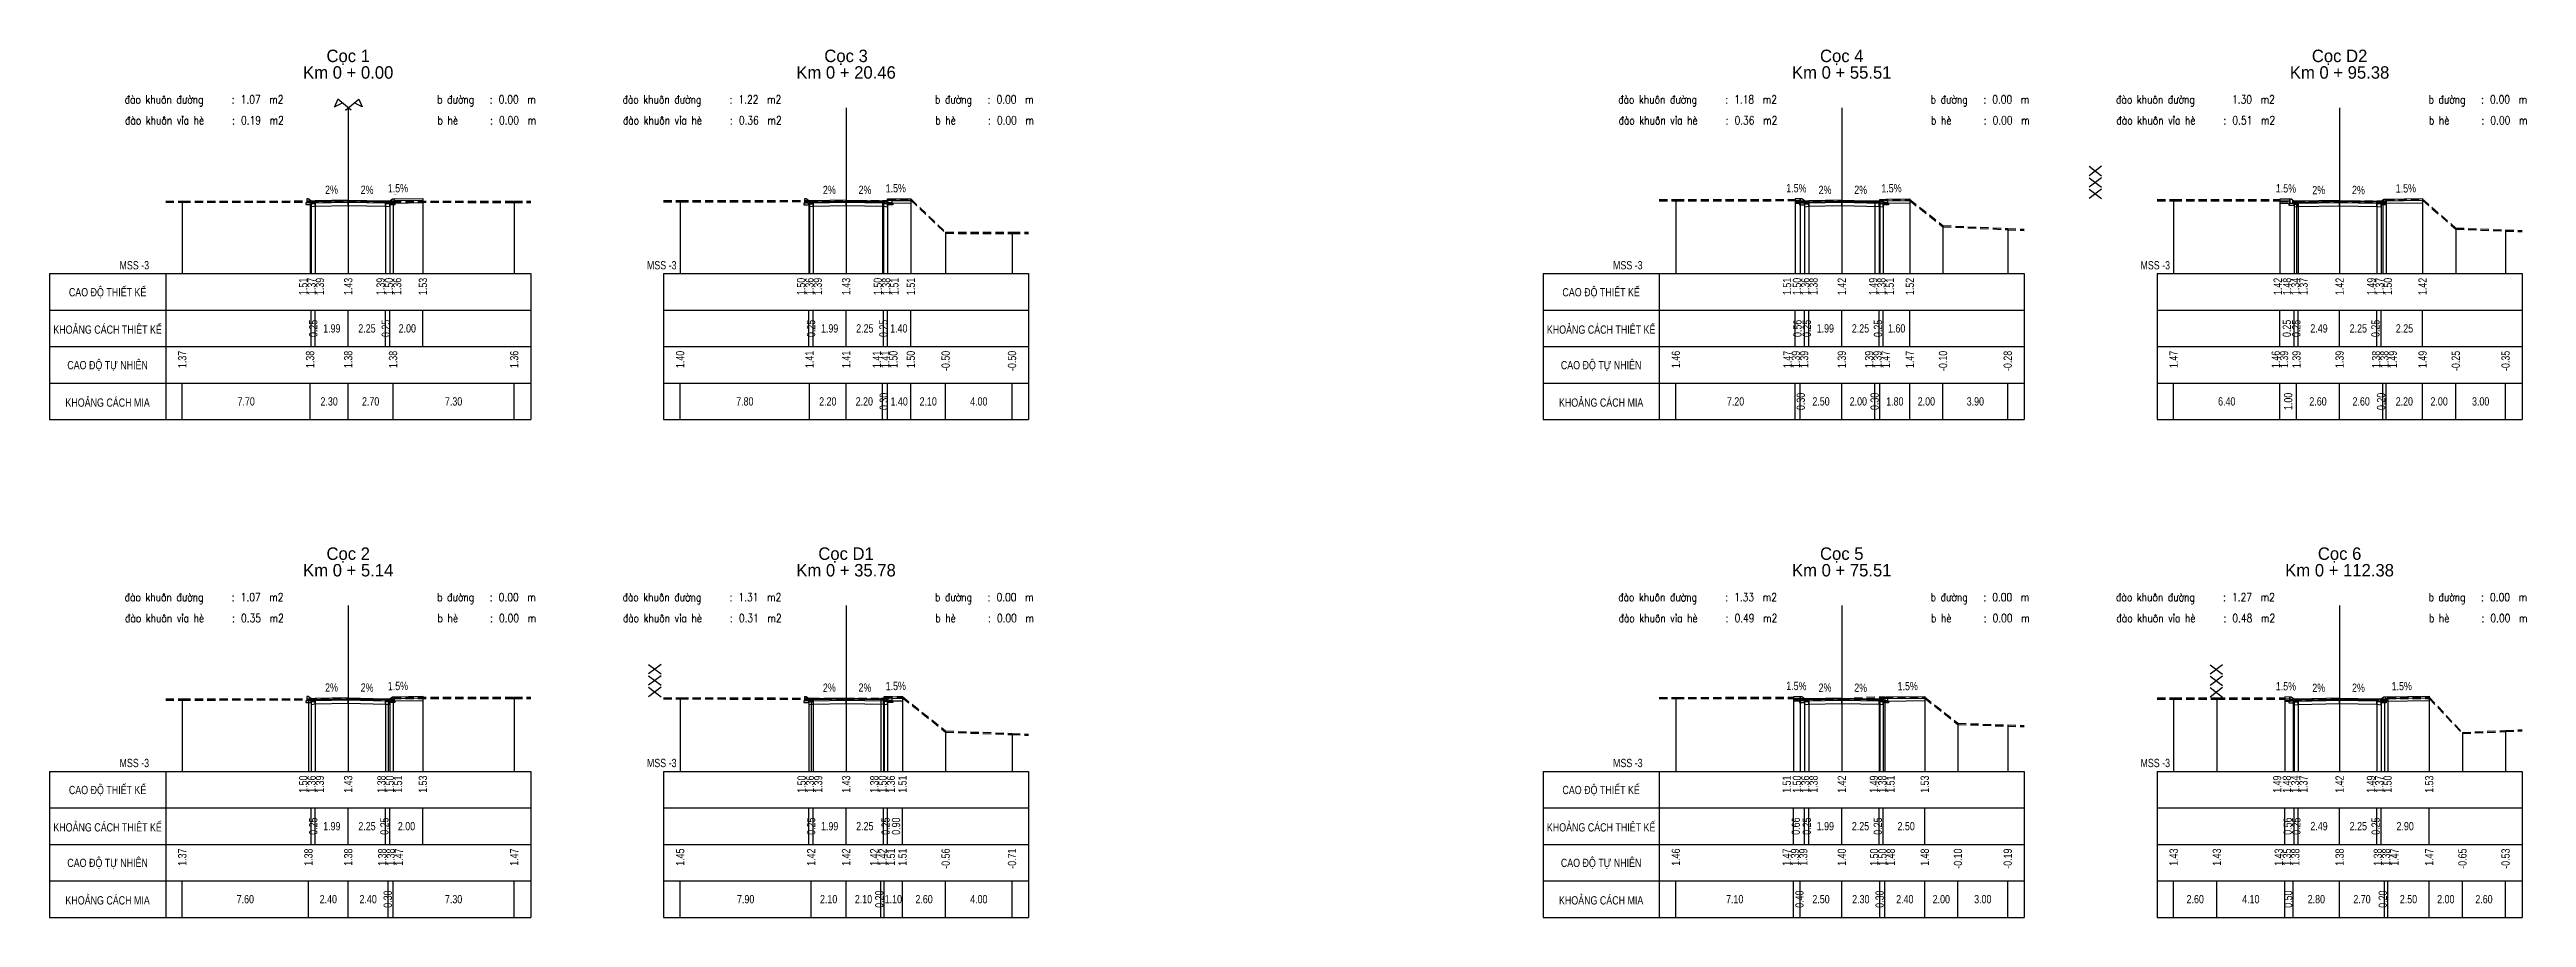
# Model space of a CAD drawing. Header units: inches. Extents: x 484 to 1266, y -181 to 819.
# Drawn here: x 609.6 to 758.8, y -181.4 to -129.1 of the extents above; entities that cross this region are included whole.
import ezdxf
from ezdxf.enums import TextEntityAlignment as Align

# ---------------------------------------------------------------- set-up
doc = ezdxf.new("R2010")
doc.units = ezdxf.units.IN
doc.header["$MEASUREMENT"] = 0
doc.linetypes.add('HIDDEN', pattern=[0.375, 0.25, -0.125])
for name, color, linetype in [('Bang TN tu nhien', 3, 'Continuous'), ('DAU_CO', 3, 'Continuous'), ('Dien thiet ke TN', 2, 'Continuous'), ('Duong dong trac ngang tu nhien', 9, 'Continuous'), ('KH_VAT', 8, 'Continuous'), ('Khuon duong1', 14, 'Continuous'), ('Khuon duong4', 14, 'Continuous'), ('Mat duong PD 1', 1, 'Continuous'), ('Ranh dan ngoai PD 1', 3, 'Continuous'), ('Trac ngang tu nhien', 3, 'Continuous'), ('TracNgang', 7, 'Continuous'), ('Via he', 6, 'Continuous')]:
    doc.layers.add(name, color=color, linetype=linetype)
for name, color, linetype, lineweight in [('LC Net khuat', 4, 'HIDDEN', 13), ('LC Net thay', 7, 'Continuous', 25), ('LC Text1', 3, 'Continuous', 20), ('LC Text2', 7, 'Continuous', 25)]:
    doc.layers.add(name, color=color, linetype=linetype, lineweight=lineweight)
doc.styles.add('BangTN', font='viet buddy.shx', dxfattribs={"width": 0.8})
doc.styles.add('LC 3', font='vnsimli.shx', dxfattribs={"width": 0.75})

msp = doc.modelspace()

# ---------------------------------------------------------------- texts
at = {"layer": 'Bang TN tu nhien', "color": 3, "style": 'BangTN', "width": 0.8}
for s, p in [('CAO ĐỘ THIẾT KẾ', (613.05, -143.71)), ('CAO ĐỘ THIẾT KẾ', (703.05, -143.71)), ('KHOẢNG CÁCH THIÊT KẾ', (613.05, -145.91)), ('KHOẢNG CÁCH THIÊT KẾ', (703.05, -145.91)), ('CAO ĐỘ TỰ NHIÊN', (613.05, -148.11)), ('CAO ĐỘ TỰ NHIÊN', (703.05, -148.11)), ('KHOẢNG CÁCH MIA', (613.05, -150.31)), ('KHOẢNG CÁCH MIA', (703.05, -150.31)), ('CAO ĐỘ THIẾT KẾ', (613.05, -173.71)), ('CAO ĐỘ THIẾT KẾ', (703.05, -173.71)), ('KHOẢNG CÁCH THIÊT KẾ', (613.05, -175.91)), ('KHOẢNG CÁCH THIÊT KẾ', (703.05, -175.91)), ('CAO ĐỘ TỰ NHIÊN', (613.05, -178.11)), ('CAO ĐỘ TỰ NHIÊN', (703.05, -178.11)), ('KHOẢNG CÁCH MIA', (613.05, -180.31)), ('KHOẢNG CÁCH MIA', (703.05, -180.31))]:
    msp.add_text(s, height=0.5, dxfattribs=at).set_placement(p, align=Align.MIDDLE)
at = {"layer": 'Dien thiet ke TN', "color": 2, "style": 'BangTN', "width": 0.8}
for s, rotation, p in [('2%', 1.1458, (626.55, -137.95)), ('2%', 358.8542, (628.68, -137.96)), ('1.5%', 0.8594, (630.55, -137.86)), ('2%', 1.1458, (656.55, -137.96)), ('2%', 358.8542, (658.68, -137.96)), ('1.5%', 0.8594, (660.55, -137.86)), ('1.5%', 359.1406, (714.81, -137.86)), ('2%', 1.1458, (716.55, -137.96)), ('2%', 358.8542, (718.68, -137.96)), ('1.5%', 0.8594, (720.55, -137.86)), ('1.5%', 359.1406, (744.31, -137.87)), ('2%', 1.1458, (746.3, -137.97)), ('2%', 358.8542, (748.68, -137.97)), ('1.5%', 0.8594, (751.55, -137.87)), ('2%', 1.1458, (626.55, -167.95)), ('2%', 358.8542, (628.68, -167.96)), ('1.5%', 0.8594, (630.55, -167.86)), ('2%', 1.1458, (656.55, -167.96)), ('2%', 358.8542, (658.68, -167.96)), ('1.5%', 0.8594, (660.55, -167.86)), ('1.5%', 359.1406, (714.81, -167.86)), ('2%', 1.1458, (716.55, -167.96)), ('2%', 358.8542, (718.68, -167.97)), ('1.5%', 0.8594, (721.53, -167.87)), ('1.5%', 359.1406, (744.31, -167.88)), ('2%', 1.1458, (746.3, -167.97)), ('2%', 358.8542, (748.68, -167.97)), ('1.5%', 0.8594, (751.3, -167.87))]:
    msp.add_text(s, height=0.5, rotation=rotation, dxfattribs=at).set_placement(p, align=Align.BOTTOM_CENTER)
at = {"layer": 'LC Text1', "color": 3, "style": 'LC 3', "width": 0.8}
for s, p in [('®µo khu«n ®\xadêng', (614.08, -132.36)), (':', (620.53, -132.36)), ('1.07', (621.07, -132.36)), ('m2', (622.79, -132.36)), ('b ®\xadêng', (632.91, -132.36)), (':', (636.08, -132.36)), ('0.00', (636.62, -132.36)), ('m', (638.34, -132.36)), ('®µo khu«n ®\xadêng', (644.08, -132.36)), (':', (650.53, -132.36)), ('1.22', (651.07, -132.36)), ('m2', (652.79, -132.36)), ('b ®\xadêng', (662.91, -132.36)), (':', (666.08, -132.36)), ('0.00', (666.62, -132.36)), ('m', (668.34, -132.36)), ('®µo khu«n ®\xadêng', (704.08, -132.36)), (':', (710.53, -132.36)), ('1.18', (711.07, -132.36)), ('m2', (712.79, -132.36)), ('b ®\xadêng', (722.91, -132.36)), (':', (726.08, -132.36)), ('0.00', (726.62, -132.36)), ('m', (728.34, -132.36)), ('®µo khu«n ®\xadêng', (734.08, -132.36)), ('1.30', (741.07, -132.36)), ('m2', (742.79, -132.36)), ('b ®\xadêng', (752.91, -132.36)), (':', (756.08, -132.36)), ('0.00', (756.62, -132.36)), ('m', (758.34, -132.36)), ('®µo khu«n vØa hÌ', (614.1, -133.62)), (':', (620.55, -133.62)), ('0.19', (621.09, -133.62)), ('m2', (622.81, -133.62)), ('b hÌ', (632.93, -133.62)), (':', (636.1, -133.62)), ('0.00', (636.64, -133.62)), ('m', (638.36, -133.62)), ('®µo khu«n vØa hÌ', (644.1, -133.62)), (':', (650.55, -133.62)), ('0.36', (651.09, -133.62)), ('m2', (652.81, -133.62)), ('b hÌ', (662.93, -133.62)), (':', (666.1, -133.62)), ('0.00', (666.64, -133.62)), ('m', (668.36, -133.62)), ('®µo khu«n vØa hÌ', (704.1, -133.62)), (':', (710.55, -133.62)), ('0.36', (711.09, -133.62)), ('m2', (712.81, -133.62)), ('b hÌ', (722.93, -133.62)), (':', (726.1, -133.62)), ('0.00', (726.64, -133.62)), ('m', (728.36, -133.62)), ('®µo khu«n vØa hÌ', (734.1, -133.62)), (':', (740.55, -133.62)), ('0.51', (741.09, -133.62)), ('m2', (742.81, -133.62)), ('b hÌ', (752.93, -133.62)), (':', (756.1, -133.62)), ('0.00', (756.64, -133.62)), ('m', (758.36, -133.62)), ('®µo khu«n ®\xadêng', (614.08, -162.36)), (':', (620.53, -162.36)), ('1.07', (621.07, -162.36)), ('m2', (622.79, -162.36)), ('b ®\xadêng', (632.91, -162.36)), (':', (636.08, -162.36)), ('0.00', (636.62, -162.36)), ('m', (638.34, -162.36)), ('®µo khu«n ®\xadêng', (644.08, -162.36)), (':', (650.53, -162.36)), ('1.31', (651.07, -162.36)), ('m2', (652.79, -162.36)), ('b ®\xadêng', (662.91, -162.36)), (':', (666.08, -162.36)), ('0.00', (666.62, -162.36)), ('m', (668.34, -162.36)), ('®µo khu«n ®\xadêng', (704.08, -162.36)), (':', (710.53, -162.36)), ('1.33', (711.07, -162.36)), ('m2', (712.79, -162.36)), ('b ®\xadêng', (722.91, -162.36)), (':', (726.08, -162.36)), ('0.00', (726.62, -162.36)), ('m', (728.34, -162.36)), ('®µo khu«n ®\xadêng', (734.08, -162.36)), (':', (740.53, -162.36)), ('1.27', (741.07, -162.36)), ('m2', (742.79, -162.36)), ('b ®\xadêng', (752.91, -162.36)), (':', (756.08, -162.36)), ('0.00', (756.62, -162.36)), ('m', (758.34, -162.36)), ('®µo khu«n vØa hÌ', (614.1, -163.62)), (':', (620.55, -163.62)), ('0.35', (621.09, -163.62)), ('m2', (622.81, -163.62)), ('b hÌ', (632.93, -163.62)), (':', (636.1, -163.62)), ('0.00', (636.64, -163.62)), ('m', (638.36, -163.62)), ('®µo khu«n vØa hÌ', (644.1, -163.62)), (':', (650.55, -163.62)), ('0.31', (651.09, -163.62)), ('m2', (652.81, -163.62)), ('b hÌ', (662.93, -163.62)), (':', (666.1, -163.62)), ('0.00', (666.64, -163.62)), ('m', (668.36, -163.62)), ('®µo khu«n vØa hÌ', (704.1, -163.62)), (':', (710.55, -163.62)), ('0.49', (711.09, -163.62)), ('m2', (712.81, -163.62)), ('b hÌ', (722.93, -163.62)), (':', (726.1, -163.62)), ('0.00', (726.64, -163.62)), ('m', (728.36, -163.62)), ('®µo khu«n vØa hÌ', (734.1, -163.62)), (':', (740.55, -163.62)), ('0.48', (741.09, -163.62)), ('m2', (742.81, -163.62)), ('b hÌ', (752.93, -163.62)), (':', (756.1, -163.62)), ('0.00', (756.64, -163.62)), ('m', (758.36, -163.62))]:
    msp.add_text(s, height=0.5, rotation=359.9992, dxfattribs=at).set_placement(p)
at = {"layer": 'LC Text2', "color": 3, "style": 'BangTN'}
for s, p in [('Cọc 1', (627.55, -129.86)), ('Cọc 3', (657.55, -129.86)), ('Cọc 4', (717.55, -129.86)), ('Cọc D2', (747.55, -129.86)), ('Km 0 + 0.00', (627.55, -130.86)), ('Km 0 + 20.46', (657.55, -130.86)), ('Km 0 + 55.51', (717.55, -130.86)), ('Km 0 + 95.38', (747.55, -130.86)), ('Cọc 2', (627.55, -159.86)), ('Cọc D1', (657.55, -159.86)), ('Cọc 5', (717.55, -159.86)), ('Cọc 6', (747.55, -159.86)), ('Km 0 + 5.14', (627.55, -160.86)), ('Km 0 + 35.78', (657.55, -160.86)), ('Km 0 + 75.51', (717.55, -160.86)), ('Km 0 + 112.38', (747.55, -160.86))]:
    msp.add_text(s, height=0.75, dxfattribs=at).set_placement(p, align=Align.CENTER)
at = {"layer": 'LC Text2', "color": 3, "char_height": 0.5, "style": 'BangTN'}
for insert, attachment_point in [((615.55, -142.36), 9), ((645.55, -142.36), 7), ((705.55, -142.36), 9), ((735.55, -142.36), 7), ((615.55, -172.36), 9), ((645.55, -172.36), 7), ((705.55, -172.36), 9), ((735.55, -172.36), 7)]:
    msp.add_mtext('MSS -3', dxfattribs=dict(at, insert=insert, attachment_point=attachment_point))
at = {"layer": 'TracNgang', "color": 2, "style": 'BangTN', "width": 0.8}
for s, p in [('1.51', (624.84, -142.86)), ('1.37', (625.34, -142.86)), ('1.39', (625.84, -142.86)), ('1.43', (627.55, -142.86)), ('1.39', (629.5, -142.86)), ('1.50', (630, -142.86)), ('1.36', (630.5, -142.86)), ('1.53', (632.05, -142.86)), ('1.50', (654.84, -142.86)), ('1.36', (655.34, -142.86)), ('1.39', (655.84, -142.86)), ('1.43', (657.55, -142.86)), ('1.50', (659.46, -142.86)), ('1.38', (659.96, -142.86)), ('1.51', (660.46, -142.86)), ('1.51', (661.45, -142.86)), ('1.51', (714.25, -142.86)), ('1.50', (714.85, -142.86)), ('1.36', (715.35, -142.86)), ('1.38', (715.85, -142.86)), ('1.42', (717.55, -142.86)), ('1.49', (719.44, -142.86)), ('1.38', (719.94, -142.86)), ('1.51', (720.44, -142.86)), ('1.52', (721.65, -142.86)), ('1.42', (743.82, -142.86)), ('1.48', (744.38, -142.86)), ('1.34', (744.88, -142.86)), ('1.37', (745.38, -142.86)), ('1.42', (747.55, -142.86)), ('1.49', (749.46, -142.86)), ('1.37', (749.96, -142.86)), ('1.50', (750.46, -142.86)), ('1.42', (752.55, -142.86)), ('1.50', (624.84, -172.86)), ('1.36', (625.34, -172.86)), ('1.39', (625.84, -172.86)), ('1.43', (627.55, -172.86)), ('1.38', (629.55, -172.86)), ('1.50', (630.05, -172.86)), ('1.51', (630.55, -172.86)), ('1.53', (632.05, -172.86)), ('1.50', (654.87, -172.86)), ('1.36', (655.37, -172.86)), ('1.39', (655.87, -172.86)), ('1.43', (657.55, -172.86)), ('1.38', (659.25, -172.86)), ('1.50', (659.75, -172.86)), ('1.36', (660.25, -172.86)), ('1.51', (660.95, -172.86)), ('1.51', (714.23, -172.86)), ('1.50', (714.85, -172.86)), ('1.36', (715.35, -172.86)), ('1.38', (715.85, -172.86)), ('1.42', (717.55, -172.86)), ('1.49', (719.49, -172.86)), ('1.38', (719.99, -172.86)), ('1.51', (720.49, -172.86)), ('1.53', (722.55, -172.86)), ('1.49', (743.79, -172.86)), ('1.48', (744.37, -172.86)), ('1.34', (744.87, -172.86)), ('1.37', (745.37, -172.86)), ('1.42', (747.55, -172.86)), ('1.49', (749.44, -172.86)), ('1.37', (749.94, -172.86)), ('1.50', (750.44, -172.86)), ('1.53', (752.95, -172.86))]:
    msp.add_text(s, height=0.5, rotation=90, dxfattribs=at).set_placement(p, align=Align.MIDDLE_RIGHT)
for s, p in [('0.25', (625.44, -145.91)), ('0.25', (629.81, -145.91)), ('0.25', (655.44, -145.91)), ('0.25', (659.8, -145.91)), ('0.56', (714.88, -145.91)), ('0.25', (715.44, -145.91)), ('0.25', (719.73, -145.91)), ('0.25', (744.37, -145.91)), ('0.25', (744.94, -145.91)), ('0.25', (749.71, -145.91)), ('0.25', (625.44, -175.91)), ('0.25', (629.73, -175.91)), ('0.25', (655.44, -175.91)), ('0.25', (659.93, -175.91)), ('0.90', (660.56, -175.91)), ('0.66', (714.78, -175.91)), ('0.25', (715.44, -175.91)), ('0.25', (719.72, -175.91)), ('0.56', (744.42, -175.91)), ('0.25', (744.94, -175.91)), ('0.25', (749.72, -175.91))]:
    msp.add_text(s, height=0.5, rotation=90, dxfattribs=at).set_placement(p, align=Align.MIDDLE)
for s, p in [('1.99', (626.56, -145.91)), ('2.25', (628.68, -145.91)), ('2.00', (631.11, -145.91)), ('1.99', (656.56, -145.91)), ('2.25', (658.68, -145.91)), ('1.40', (660.73, -145.91)), ('1.99', (716.56, -145.91)), ('2.25', (718.68, -145.91)), ('1.60', (720.86, -145.91)), ('2.49', (746.31, -145.91)), ('2.25', (748.68, -145.91)), ('2.25', (751.46, -145.91)), ('1.99', (626.56, -175.91)), ('2.25', (628.68, -175.91)), ('2.00', (631.06, -175.91)), ('1.99', (656.56, -175.91)), ('2.25', (658.68, -175.91)), ('1.99', (716.56, -175.91)), ('2.25', (718.68, -175.91)), ('2.50', (721.43, -175.91)), ('2.49', (746.31, -175.91)), ('2.25', (748.68, -175.91)), ('2.90', (751.5, -175.91))]:
    msp.add_text(s, height=0.5, dxfattribs=at).set_placement(p, align=Align.MIDDLE)
at = {"layer": 'TracNgang', "color": 3, "style": 'BangTN', "width": 0.8}
for s, p in [('1.37', (617.55, -147.26)), ('1.38', (625.25, -147.26)), ('1.38', (627.55, -147.26)), ('1.38', (630.25, -147.26)), ('1.36', (637.55, -147.26)), ('1.40', (647.55, -147.26)), ('1.41', (655.35, -147.26)), ('1.41', (657.55, -147.26)), ('1.41', (659.4, -147.26)), ('1.41', (659.9, -147.26)), ('1.50', (660.4, -147.26)), ('1.50', (661.45, -147.26)), ('-0.50', (663.55, -147.26)), ('-0.50', (667.55, -147.26)), ('1.46', (707.55, -147.26)), ('1.47', (714.28, -147.26)), ('1.39', (714.78, -147.26)), ('1.39', (715.28, -147.26)), ('1.39', (717.55, -147.26)), ('1.39', (719.2, -147.26)), ('1.39', (719.7, -147.26)), ('1.47', (720.2, -147.26)), ('1.47', (721.65, -147.26)), ('-0.10', (723.65, -147.26)), ('-0.28', (727.55, -147.26)), ('1.47', (737.55, -147.26)), ('1.46', (743.7, -147.26)), ('1.39', (744.2, -147.26)), ('1.39', (744.95, -147.26)), ('1.39', (747.55, -147.26)), ('1.38', (749.75, -147.26)), ('1.38', (750.25, -147.26)), ('1.49', (750.75, -147.26)), ('1.49', (752.55, -147.26)), ('-0.25', (754.55, -147.26)), ('-0.35', (757.55, -147.26)), ('1.37', (617.55, -177.26)), ('1.38', (625.15, -177.26)), ('1.38', (627.55, -177.26)), ('1.38', (629.6, -177.26)), ('1.38', (630.1, -177.26)), ('1.47', (630.6, -177.26)), ('1.47', (637.55, -177.26)), ('1.45', (647.55, -177.26)), ('1.42', (655.45, -177.26)), ('1.42', (657.55, -177.26)), ('1.42', (659.25, -177.26)), ('1.42', (659.75, -177.26)), ('1.51', (660.25, -177.26)), ('1.51', (660.95, -177.26)), ('-0.56', (663.55, -177.26)), ('-0.71', (667.55, -177.26)), ('1.46', (707.55, -177.26)), ('1.47', (714.23, -177.26)), ('1.39', (714.73, -177.26)), ('1.39', (715.23, -177.26)), ('1.40', (717.55, -177.26)), ('1.50', (719.5, -177.26)), ('1.50', (720, -177.26)), ('1.48', (720.5, -177.26)), ('1.48', (722.55, -177.26)), ('-0.10', (724.55, -177.26)), ('-0.19', (727.55, -177.26)), ('1.43', (737.55, -177.26)), ('1.43', (740.15, -177.26)), ('1.43', (743.88, -177.26)), ('1.35', (744.38, -177.26)), ('1.38', (744.88, -177.26)), ('1.38', (747.55, -177.26)), ('1.38', (749.85, -177.26)), ('1.38', (750.35, -177.26)), ('1.47', (750.85, -177.26)), ('1.47', (752.95, -177.26)), ('-0.65', (754.95, -177.26)), ('-0.53', (757.55, -177.26))]:
    msp.add_text(s, height=0.5, rotation=90, dxfattribs=at).set_placement(p, align=Align.MIDDLE_RIGHT)
for s, p in [('7.70', (621.4, -150.31)), ('2.30', (626.4, -150.31)), ('2.70', (628.9, -150.31)), ('7.30', (633.9, -150.31)), ('7.80', (651.45, -150.31)), ('2.20', (656.45, -150.31)), ('2.20', (658.65, -150.31)), ('1.40', (660.75, -150.31)), ('2.10', (662.5, -150.31)), ('4.00', (665.55, -150.31)), ('7.20', (711.15, -150.31)), ('2.50', (716.3, -150.31)), ('2.00', (718.55, -150.31)), ('1.80', (720.75, -150.31)), ('2.00', (722.65, -150.31)), ('3.90', (725.6, -150.31)), ('6.40', (740.75, -150.31)), ('2.60', (746.25, -150.31)), ('2.60', (748.85, -150.31)), ('2.20', (751.45, -150.31)), ('2.00', (753.55, -150.31)), ('3.00', (756.05, -150.31)), ('7.60', (621.35, -180.31)), ('2.40', (626.35, -180.31)), ('2.40', (628.75, -180.31)), ('7.30', (633.9, -180.31)), ('7.90', (651.5, -180.31)), ('2.10', (656.5, -180.31)), ('2.10', (658.6, -180.31)), ('1.10', (660.4, -180.31)), ('2.60', (662.25, -180.31)), ('4.00', (665.55, -180.31)), ('7.10', (711.1, -180.31)), ('2.50', (716.3, -180.31)), ('2.30', (718.7, -180.31)), ('2.40', (721.35, -180.31)), ('2.00', (723.55, -180.31)), ('3.00', (726.05, -180.31)), ('2.60', (738.85, -180.31)), ('4.10', (742.2, -180.31)), ('2.80', (746.15, -180.31)), ('2.70', (748.9, -180.31)), ('2.50', (751.7, -180.31)), ('2.00', (753.95, -180.31)), ('2.60', (756.25, -180.31))]:
    msp.add_text(s, height=0.5, dxfattribs=at).set_placement(p, align=Align.MIDDLE)
for s, p in [('0.30', (659.82, -150.31)), ('0.30', (715.08, -150.31)), ('0.30', (719.53, -150.31)), ('1.00', (744.45, -150.31)), ('0.20', (750.05, -150.31)), ('0.30', (629.93, -180.31)), ('0.20', (659.55, -180.31)), ('0.40', (715, -180.31)), ('0.30', (719.83, -180.31)), ('0.50', (744.45, -180.31)), ('0.20', (750.15, -180.31))]:
    msp.add_text(s, height=0.5, rotation=90, dxfattribs=at).set_placement(p, align=Align.MIDDLE)

# ---------------------------------------------------------------- blocks, each defined once
blk = doc.blocks.new('HANGRAO')
at = {"color": 2, "linetype": 'Continuous'}
for p, q in [((-1.32, 6.67), (1.16, 4.76)), ((1.16, 6.67), (-1.32, 4.76)), ((1.16, 4.38), (-1.32, 2.47)), ((-1.32, 4.38), (1.16, 2.47)), ((-1.32, 2.09), (1.16, 0.18)), ((1.16, 2.09), (-1.32, 0.18))]:
    blk.add_line(p, q, dxfattribs=at)
blk = doc.blocks.new('ChieuDungVat3.dwg')
at = {"layer": 'KH_VAT', "color": 1, "xscale": 1.5, "yscale": 1.5, "zscale": 1.5}
blk.add_blockref('HANGRAO', (0, 0), dxfattribs=at)
blk = doc.blocks.new('bovia')
at = {"layer": 'LC Net thay'}
blk.add_line((-0.51, -0.11), (-0.51, -0.13), dxfattribs=at)
blk.add_lwpolyline([(-0.51, -0.11), (-0.25, -0.11), (-0.25, -0.01, 0.250765), (-0.26, 0), (-0.42, 0.12, 0.148069), (-0.44, 0.12), (-0.51, 0.12)], format="xyb", close=True, dxfattribs=at)
for points in [[(0, 0), (-0.25, -0.02)], [(0, 0), (0, -0.17)], [(-0.25, -0.13), (-0.56, -0.13), (-0.56, -0.23), (-0.25, -0.23), (-0.25, -0.11)], [(-0.25, -0.07), (0, -0.05)], [(-0.25, -0.09), (0, -0.07)], [(-0.25, -0.19), (0, -0.17)]]:
    blk.add_lwpolyline(points, dxfattribs=at)

# ---------------------------------------------------------------- linework, layer by layer
at = {"layer": 'Bang TN tu nhien', "color": 3}
for p, q in [((627.55, -132.61), (627.55, -142.61)), ((657.55, -132.61), (657.55, -142.61)), ((717.55, -132.61), (717.55, -142.61)), ((747.55, -132.61), (747.55, -142.61)), ((609.55, -142.61), (609.55, -151.41)), ((609.55, -142.61), (638.55, -142.61)), ((616.55, -142.61), (616.55, -151.41)), ((638.55, -142.61), (638.55, -151.41)), ((646.55, -142.61), (646.55, -151.41)), ((646.55, -142.61), (668.55, -142.61)), ((668.55, -142.61), (668.55, -151.41)), ((699.55, -142.61), (699.55, -151.41)), ((699.55, -142.61), (728.55, -142.61)), ((706.55, -142.61), (706.55, -151.41)), ((728.55, -142.61), (728.55, -151.41)), ((736.55, -142.61), (736.55, -151.41)), ((736.55, -142.61), (758.55, -142.61)), ((758.55, -142.61), (758.55, -151.41)), ((609.55, -144.81), (638.55, -144.81)), ((646.55, -144.81), (668.55, -144.81)), ((699.55, -144.81), (728.55, -144.81)), ((736.55, -144.81), (758.55, -144.81)), ((609.55, -147.01), (638.55, -147.01)), ((646.55, -147.01), (668.55, -147.01)), ((699.55, -147.01), (728.55, -147.01)), ((736.55, -147.01), (758.55, -147.01)), ((609.55, -149.21), (638.55, -149.21)), ((646.55, -149.21), (668.55, -149.21)), ((699.55, -149.21), (728.55, -149.21)), ((736.55, -149.21), (758.55, -149.21)), ((609.55, -151.41), (638.55, -151.41)), ((646.55, -151.41), (668.55, -151.41)), ((699.55, -151.41), (728.55, -151.41)), ((736.55, -151.41), (758.55, -151.41)), ((627.55, -162.61), (627.55, -172.61)), ((657.55, -162.61), (657.55, -172.61)), ((717.55, -162.61), (717.55, -172.61)), ((747.55, -162.61), (747.55, -172.61)), ((609.55, -172.61), (609.55, -181.41)), ((609.55, -172.61), (638.55, -172.61)), ((616.55, -172.61), (616.55, -181.41)), ((638.55, -172.61), (638.55, -181.41)), ((646.55, -172.61), (646.55, -181.41)), ((646.55, -172.61), (668.55, -172.61)), ((668.55, -172.61), (668.55, -181.41)), ((699.55, -172.61), (699.55, -181.41)), ((699.55, -172.61), (728.55, -172.61)), ((706.55, -172.61), (706.55, -181.41)), ((728.55, -172.61), (728.55, -181.41)), ((736.55, -172.61), (736.55, -181.41)), ((736.55, -172.61), (758.55, -172.61)), ((758.55, -172.61), (758.55, -181.41)), ((609.55, -174.81), (638.55, -174.81)), ((646.55, -174.81), (668.55, -174.81)), ((699.55, -174.81), (728.55, -174.81)), ((736.55, -174.81), (758.55, -174.81)), ((609.55, -177.01), (638.55, -177.01)), ((646.55, -177.01), (668.55, -177.01)), ((699.55, -177.01), (728.55, -177.01)), ((736.55, -177.01), (758.55, -177.01)), ((609.55, -179.21), (638.55, -179.21)), ((646.55, -179.21), (668.55, -179.21)), ((699.55, -179.21), (728.55, -179.21)), ((736.55, -179.21), (758.55, -179.21)), ((609.55, -181.41), (638.55, -181.41)), ((646.55, -181.41), (668.55, -181.41)), ((699.55, -181.41), (728.55, -181.41)), ((736.55, -181.41), (758.55, -181.41))]:
    msp.add_line(p, q, dxfattribs=at)
at = {"layer": 'DAU_CO', "linetype": 'Continuous'}
for points in [[(627.73, -132.76), (626.92, -132.1), (626.72, -132.55), (627.2, -132.32)], [(627.38, -132.76), (628.18, -132.1), (628.38, -132.55), (627.91, -132.32)]]:
    msp.add_lwpolyline(points, dxfattribs=at)
at = {"layer": 'Dien thiet ke TN'}
for p, q in [((625.31, -138.25), (625.31, -142.61)), ((625.56, -138.22), (625.56, -142.61)), ((627.55, -138.18), (627.55, -142.61)), ((627.55, -138.18), (627.55, -142.61)), ((629.8, -138.23), (629.8, -142.61)), ((630.05, -138.25), (630.05, -142.61)), ((632.05, -138.08), (632.05, -142.61)), ((655.31, -138.25), (655.31, -142.61)), ((655.56, -138.23), (655.56, -142.61)), ((657.55, -138.19), (657.55, -142.61)), ((657.55, -138.19), (657.55, -142.61)), ((659.8, -138.23), (659.8, -142.61)), ((660.05, -138.26), (660.05, -142.61)), ((661.45, -138.1), (661.45, -142.61)), ((714.75, -138.11), (714.75, -142.61)), ((715.31, -138.26), (715.31, -142.61)), ((715.56, -138.23), (715.56, -142.61)), ((717.55, -138.19), (717.55, -142.61)), ((717.55, -138.19), (717.55, -142.61)), ((719.8, -138.24), (719.8, -142.61)), ((720.05, -138.26), (720.05, -142.61)), ((721.65, -138.1), (721.65, -142.61)), ((743.95, -138.12), (743.95, -142.61)), ((744.81, -138.27), (744.81, -142.61)), ((745.06, -138.25), (745.06, -142.61)), ((747.55, -138.2), (747.55, -142.61)), ((747.55, -138.2), (747.55, -142.61)), ((749.8, -138.24), (749.8, -142.61)), ((750.05, -138.27), (750.05, -142.61)), ((752.55, -138.09), (752.55, -142.61)), ((625.31, -168.25), (625.31, -172.61)), ((625.56, -168.22), (625.56, -172.61)), ((627.55, -168.18), (627.55, -172.61)), ((627.55, -168.18), (627.55, -172.61)), ((629.8, -168.23), (629.8, -172.61)), ((630.05, -168.25), (630.05, -172.61)), ((632.05, -168.08), (632.05, -172.61)), ((655.31, -168.25), (655.31, -172.61)), ((655.56, -168.23), (655.56, -172.61)), ((657.55, -168.19), (657.55, -172.61)), ((657.55, -168.19), (657.55, -172.61)), ((659.8, -168.23), (659.8, -172.61)), ((660.05, -168.26), (660.05, -172.61)), ((660.95, -168.1), (660.95, -172.61)), ((714.65, -168.11), (714.65, -172.61)), ((715.31, -168.26), (715.31, -172.61)), ((715.56, -168.23), (715.56, -172.61)), ((717.55, -168.19), (717.55, -172.61)), ((717.55, -168.19), (717.55, -172.61)), ((719.8, -168.24), (719.8, -172.61)), ((720.05, -168.26), (720.05, -172.61)), ((722.55, -168.09), (722.55, -172.61)), ((744.25, -168.12), (744.25, -172.61)), ((744.81, -168.27), (744.81, -172.61)), ((745.06, -168.25), (745.06, -172.61)), ((747.55, -168.2), (747.55, -172.61)), ((747.55, -168.2), (747.55, -172.61)), ((749.8, -168.24), (749.8, -172.61)), ((750.05, -168.27), (750.05, -172.61)), ((752.95, -168.08), (752.95, -172.61))]:
    msp.add_line(p, q, dxfattribs=at)
at = {"layer": 'Dien thiet ke TN', "color": 2}
for points in [[(626.95, -137.95, 0, 0, 0), (626.47, -137.96, 0.104, 0, 0), (626.15, -137.96, 0, 0, 0)], [(628.28, -137.95, 0, 0, 0), (628.76, -137.96, 0.104, 0, 0), (629.08, -137.96, 0, 0, 0)], [(631.2, -137.86, 0, 0, 0), (630.72, -137.86, 0.104, 0, 0), (630.4, -137.87, 0, 0, 0)], [(631.2, -137.86, 0, 0, 0), (630.72, -137.86, 0.104, 0, 0), (630.4, -137.87, 0, 0, 0)], [(631.2, -137.86, 0, 0, 0), (630.72, -137.86, 0.104, 0, 0), (630.4, -137.87, 0, 0, 0)], [(714.41, -137.85, 0, 0, 0), (714.89, -137.86, 0.104, 0, 0), (715.21, -137.86, 0, 0, 0)], [(743.91, -137.87, 0, 0, 0), (744.39, -137.87, 0.104, 0, 0), (744.71, -137.88, 0, 0, 0)], [(751.95, -137.86, 0, 0, 0), (751.47, -137.87, 0.104, 0, 0), (751.15, -137.87, 0, 0, 0)], [(714.41, -167.85, 0, 0, 0), (714.89, -167.86, 0.104, 0, 0), (715.21, -167.87, 0, 0, 0)], [(721.93, -167.86, 0, 0, 0), (721.45, -167.87, 0.104, 0, 0), (721.13, -167.87, 0, 0, 0)]]:
    msp.add_lwpolyline(points, format="xyseb", dxfattribs=at)
at = {"layer": 'Duong dong trac ngang tu nhien', "color": 8}
for p, q in [((617.55, -138.24), (617.55, -142.61)), ((625.25, -138.23), (625.25, -142.61)), ((627.55, -138.23), (627.55, -142.61)), ((630.25, -138.23), (630.25, -142.61)), ((637.55, -138.25), (637.55, -142.61)), ((647.55, -138.21), (647.55, -142.61)), ((655.35, -138.2), (655.35, -142.61)), ((657.55, -138.2), (657.55, -142.61)), ((659.75, -138.2), (659.75, -142.61)), ((660.05, -138.2), (660.05, -142.61)), ((661.45, -138.11), (661.45, -142.61)), ((707.55, -138.15), (707.55, -142.61)), ((714.75, -138.14), (714.75, -142.61)), ((714.75, -138.22), (714.75, -142.61)), ((715.05, -138.22), (715.05, -142.61)), ((717.55, -138.22), (717.55, -142.61)), ((719.55, -138.22), (719.55, -142.61)), ((719.85, -138.14), (719.85, -142.61)), ((719.85, -138.22), (719.85, -142.61)), ((721.65, -138.14), (721.65, -142.61)), ((737.55, -138.15), (737.55, -142.61)), ((743.95, -138.15), (743.95, -142.61)), ((743.95, -138.22), (743.95, -142.61)), ((744.95, -138.22), (744.95, -142.61)), ((747.55, -138.22), (747.55, -142.61)), ((750.15, -138.23), (750.15, -142.61)), ((750.35, -138.12), (750.35, -142.61)), ((750.35, -138.23), (750.35, -142.61)), ((752.55, -138.12), (752.55, -142.61)), ((663.55, -140.11), (663.55, -142.61)), ((667.55, -140.12), (667.55, -142.61)), ((723.65, -139.71), (723.65, -142.61)), ((727.55, -139.89), (727.55, -142.61)), ((754.55, -139.86), (754.55, -142.61)), ((757.55, -139.97), (757.55, -142.61)), ((617.55, -168.24), (617.55, -172.61)), ((625.15, -168.23), (625.15, -172.61)), ((627.55, -168.23), (627.55, -172.61)), ((629.95, -168.23), (629.95, -172.61)), ((630.25, -168.14), (630.25, -172.61)), ((630.25, -168.23), (630.25, -172.61)), ((637.55, -168.14), (637.55, -172.61)), ((647.55, -168.17), (647.55, -172.61)), ((655.45, -168.19), (655.45, -172.61)), ((657.55, -168.19), (657.55, -172.61)), ((659.65, -168.19), (659.65, -172.61)), ((659.85, -168.1), (659.85, -172.61)), ((659.85, -168.19), (659.85, -172.61)), ((660.95, -168.1), (660.95, -172.61)), ((707.55, -168.15), (707.55, -172.61)), ((714.65, -168.14), (714.65, -172.61)), ((714.65, -168.22), (714.65, -172.61)), ((715.05, -168.22), (715.05, -172.61)), ((717.55, -168.21), (717.55, -172.61)), ((719.85, -168.11), (719.85, -172.61)), ((720.15, -168.11), (720.15, -172.61)), ((720.15, -168.13), (720.15, -172.61)), ((722.55, -168.13), (722.55, -172.61)), ((737.55, -168.18), (737.55, -172.61)), ((740.15, -168.18), (740.15, -172.61)), ((744.25, -168.18), (744.25, -172.61)), ((744.25, -168.26), (744.25, -172.61)), ((744.75, -168.23), (744.75, -172.61)), ((747.55, -168.23), (747.55, -172.61)), ((750.25, -168.23), (750.25, -172.61)), ((750.45, -168.14), (750.45, -172.61)), ((750.45, -168.23), (750.45, -172.61)), ((752.95, -168.14), (752.95, -172.61)), ((724.55, -169.71), (724.55, -172.61)), ((727.55, -169.81), (727.55, -172.61)), ((757.55, -170.14), (757.55, -172.61)), ((663.55, -170.17), (663.55, -172.61)), ((667.55, -170.32), (667.55, -172.61)), ((754.95, -170.26), (754.95, -172.61))]:
    msp.add_line(p, q, dxfattribs=at)
at = {"layer": 'Khuon duong1', "color": 4}
for points in [[(625.31, -138.25), (625.31, -138.3), (625.31, -138.37), (625.31, -138.57), (625.56, -138.54), (625.56, -138.34), (625.56, -138.27), (625.56, -138.22)], [(625.56, -138.22), (625.56, -138.27), (625.56, -138.34), (625.56, -138.54), (627.55, -138.5), (627.55, -138.3), (627.55, -138.23), (627.55, -138.18)], [(627.55, -138.18), (627.55, -138.23), (627.55, -138.3), (627.55, -138.5), (629.8, -138.55), (629.8, -138.35), (629.8, -138.28), (629.8, -138.23)], [(629.8, -138.23), (629.8, -138.28), (629.8, -138.35), (629.8, -138.55), (630.05, -138.57), (630.05, -138.37), (630.05, -138.3), (630.05, -138.25)], [(655.31, -138.25), (655.31, -138.3), (655.31, -138.37), (655.31, -138.57), (655.56, -138.55), (655.56, -138.35), (655.56, -138.28), (655.56, -138.23)], [(655.56, -138.23), (655.56, -138.28), (655.56, -138.35), (655.56, -138.55), (657.55, -138.51), (657.55, -138.31), (657.55, -138.24), (657.55, -138.19)], [(657.55, -138.19), (657.55, -138.24), (657.55, -138.31), (657.55, -138.51), (659.8, -138.55), (659.8, -138.35), (659.8, -138.28), (659.8, -138.23)], [(659.8, -138.23), (659.8, -138.28), (659.8, -138.35), (659.8, -138.55), (660.05, -138.58), (660.05, -138.38), (660.05, -138.31), (660.05, -138.26)], [(715.31, -138.26), (715.31, -138.31), (715.31, -138.38), (715.31, -138.58), (715.56, -138.55), (715.56, -138.35), (715.56, -138.28), (715.56, -138.23)], [(715.56, -138.23), (715.56, -138.28), (715.56, -138.35), (715.56, -138.55), (717.55, -138.51), (717.55, -138.31), (717.55, -138.24), (717.55, -138.19)], [(717.55, -138.19), (717.55, -138.24), (717.55, -138.31), (717.55, -138.51), (719.8, -138.56), (719.8, -138.36), (719.8, -138.29), (719.8, -138.24)], [(719.8, -138.24), (719.8, -138.29), (719.8, -138.36), (719.8, -138.56), (720.05, -138.58), (720.05, -138.38), (720.05, -138.31), (720.05, -138.26)], [(744.81, -138.27), (744.81, -138.32), (744.81, -138.39), (744.81, -138.59), (745.06, -138.57), (745.06, -138.37), (745.06, -138.3), (745.06, -138.25)], [(745.06, -138.25), (745.06, -138.3), (745.06, -138.37), (745.06, -138.57), (747.55, -138.52), (747.55, -138.32), (747.55, -138.25), (747.55, -138.2)], [(747.55, -138.2), (747.55, -138.25), (747.55, -138.32), (747.55, -138.52), (749.8, -138.56), (749.8, -138.36), (749.8, -138.29), (749.8, -138.24)], [(749.8, -138.24), (749.8, -138.29), (749.8, -138.36), (749.8, -138.56), (750.05, -138.59), (750.05, -138.39), (750.05, -138.32), (750.05, -138.27)], [(625.31, -168.25), (625.31, -168.3), (625.31, -168.37), (625.31, -168.57), (625.56, -168.54), (625.56, -168.34), (625.56, -168.27), (625.56, -168.22)], [(625.56, -168.22), (625.56, -168.27), (625.56, -168.34), (625.56, -168.54), (627.55, -168.5), (627.55, -168.3), (627.55, -168.23), (627.55, -168.18)], [(627.55, -168.18), (627.55, -168.23), (627.55, -168.3), (627.55, -168.5), (629.8, -168.55), (629.8, -168.35), (629.8, -168.28), (629.8, -168.23)], [(629.8, -168.23), (629.8, -168.28), (629.8, -168.35), (629.8, -168.55), (630.05, -168.57), (630.05, -168.37), (630.05, -168.3), (630.05, -168.25)], [(655.31, -168.25), (655.31, -168.3), (655.31, -168.37), (655.31, -168.57), (655.56, -168.55), (655.56, -168.35), (655.56, -168.28), (655.56, -168.23)], [(655.56, -168.23), (655.56, -168.28), (655.56, -168.35), (655.56, -168.55), (657.55, -168.51), (657.55, -168.31), (657.55, -168.24), (657.55, -168.19)], [(657.55, -168.19), (657.55, -168.24), (657.55, -168.31), (657.55, -168.51), (659.8, -168.55), (659.8, -168.35), (659.8, -168.28), (659.8, -168.23)], [(659.8, -168.23), (659.8, -168.28), (659.8, -168.35), (659.8, -168.55), (660.05, -168.58), (660.05, -168.38), (660.05, -168.31), (660.05, -168.26)], [(715.31, -168.26), (715.31, -168.31), (715.31, -168.38), (715.31, -168.58), (715.56, -168.55), (715.56, -168.35), (715.56, -168.28), (715.56, -168.23)], [(715.56, -168.23), (715.56, -168.28), (715.56, -168.35), (715.56, -168.55), (717.55, -168.51), (717.55, -168.31), (717.55, -168.24), (717.55, -168.19)], [(717.55, -168.19), (717.55, -168.24), (717.55, -168.31), (717.55, -168.51), (719.8, -168.56), (719.8, -168.36), (719.8, -168.29), (719.8, -168.24)], [(719.8, -168.24), (719.8, -168.29), (719.8, -168.36), (719.8, -168.56), (720.05, -168.58), (720.05, -168.38), (720.05, -168.31), (720.05, -168.26)], [(744.81, -168.27), (744.81, -168.32), (744.81, -168.39), (744.81, -168.59), (745.06, -168.57), (745.06, -168.37), (745.06, -168.3), (745.06, -168.25)], [(745.06, -168.25), (745.06, -168.3), (745.06, -168.37), (745.06, -168.57), (747.55, -168.52), (747.55, -168.32), (747.55, -168.25), (747.55, -168.2)], [(747.55, -168.2), (747.55, -168.25), (747.55, -168.32), (747.55, -168.52), (749.8, -168.56), (749.8, -168.36), (749.8, -168.29), (749.8, -168.24)], [(749.8, -168.24), (749.8, -168.29), (749.8, -168.36), (749.8, -168.56), (750.05, -168.59), (750.05, -168.39), (750.05, -168.32), (750.05, -168.27)]]:
    msp.add_lwpolyline(points, dxfattribs=at)
at = {"layer": 'Khuon duong1', "color": 2}
for points in [[(625.31, -138.3), (625.56, -138.27)], [(625.56, -138.27), (627.55, -138.23)], [(627.55, -138.23), (629.8, -138.28)], [(629.8, -138.28), (630.05, -138.3)], [(655.31, -138.3), (655.56, -138.28)], [(655.56, -138.28), (657.55, -138.24)], [(657.55, -138.24), (659.8, -138.28)], [(659.8, -138.28), (660.05, -138.31)], [(715.31, -138.31), (715.56, -138.28)], [(715.56, -138.28), (717.55, -138.24)], [(717.55, -138.24), (719.8, -138.29)], [(719.8, -138.29), (720.05, -138.31)], [(744.81, -138.32), (745.06, -138.3)], [(745.06, -138.3), (747.55, -138.25)], [(747.55, -138.25), (749.8, -138.29)], [(749.8, -138.29), (750.05, -138.32)], [(625.31, -168.3), (625.56, -168.27)], [(625.56, -168.27), (627.55, -168.23)], [(627.55, -168.23), (629.8, -168.28)], [(629.8, -168.28), (630.05, -168.3)], [(655.31, -168.3), (655.56, -168.28)], [(655.56, -168.28), (657.55, -168.24)], [(657.55, -168.24), (659.8, -168.28)], [(659.8, -168.28), (660.05, -168.31)], [(715.31, -168.31), (715.56, -168.28)], [(715.56, -168.28), (717.55, -168.24)], [(717.55, -168.24), (719.8, -168.29)], [(719.8, -168.29), (720.05, -168.31)], [(744.81, -168.32), (745.06, -168.3)], [(745.06, -168.3), (747.55, -168.25)], [(747.55, -168.25), (749.8, -168.29)], [(749.8, -168.29), (750.05, -168.32)]]:
    msp.add_lwpolyline(points, dxfattribs=at)
at = {"layer": 'Khuon duong1', "color": 3}
for points in [[(625.31, -138.37), (625.56, -138.34)], [(625.56, -138.34), (627.55, -138.3)], [(627.55, -138.3), (629.8, -138.35)], [(629.8, -138.35), (630.05, -138.37)], [(655.31, -138.37), (655.56, -138.35)], [(655.56, -138.35), (657.55, -138.31)], [(657.55, -138.31), (659.8, -138.35)], [(659.8, -138.35), (660.05, -138.38)], [(715.31, -138.38), (715.56, -138.35)], [(715.56, -138.35), (717.55, -138.31)], [(717.55, -138.31), (719.8, -138.36)], [(719.8, -138.36), (720.05, -138.38)], [(744.81, -138.39), (745.06, -138.37)], [(745.06, -138.37), (747.55, -138.32)], [(747.55, -138.32), (749.8, -138.36)], [(749.8, -138.36), (750.05, -138.39)], [(625.31, -168.37), (625.56, -168.34)], [(625.56, -168.34), (627.55, -168.3)], [(627.55, -168.3), (629.8, -168.35)], [(629.8, -168.35), (630.05, -168.37)], [(655.31, -168.37), (655.56, -168.35)], [(655.56, -168.35), (657.55, -168.31)], [(657.55, -168.31), (659.8, -168.35)], [(659.8, -168.35), (660.05, -168.38)], [(715.31, -168.38), (715.56, -168.35)], [(715.56, -168.35), (717.55, -168.31)], [(717.55, -168.31), (719.8, -168.36)], [(719.8, -168.36), (720.05, -168.38)], [(744.81, -168.39), (745.06, -168.37)], [(745.06, -168.37), (747.55, -168.32)], [(747.55, -168.32), (749.8, -168.36)], [(749.8, -168.36), (750.05, -168.39)]]:
    msp.add_lwpolyline(points, dxfattribs=at)
at = {"layer": 'Khuon duong4', "color": 3}
for p, q in [((630.31, -138.11), (630.31, -138.36)), ((630.31, -138.36), (632.05, -138.33)), ((660.31, -138.11), (660.31, -138.36)), ((660.31, -138.36), (661.45, -138.35)), ((720.31, -138.12), (720.31, -138.37)), ((720.31, -138.37), (721.65, -138.35)), ((750.31, -138.12), (750.31, -138.37)), ((750.31, -138.37), (752.55, -138.34)), ((630.31, -168.11), (630.31, -168.36)), ((630.31, -168.36), (632.05, -168.33)), ((720.31, -168.12), (720.31, -168.37)), ((720.31, -168.37), (722.55, -168.34)), ((750.31, -168.12), (750.31, -168.37)), ((750.31, -168.37), (752.95, -168.33))]:
    msp.add_line(p, q, dxfattribs=at)
at = {"layer": 'Khuon duong4', "color": 2}
for points in [[(630.31, -138.21), (632.05, -138.18)], [(660.31, -138.21), (661.45, -138.2)], [(714.75, -138.21), (715.05, -138.21)], [(720.31, -138.22), (721.65, -138.2)], [(743.95, -138.22), (744.55, -138.23)], [(750.31, -138.22), (752.55, -138.19)], [(630.31, -168.21), (632.05, -168.18)], [(660.31, -168.21), (660.95, -168.2)], [(714.65, -168.21), (715.05, -168.21)], [(720.31, -168.22), (722.55, -168.19)], [(744.25, -168.22), (744.55, -168.23)], [(750.31, -168.22), (752.95, -168.18)]]:
    msp.add_lwpolyline(points, dxfattribs=at)
at = {"layer": 'Khuon duong4', "color": 3}
for points in [[(714.75, -138.36), (715.05, -138.36), (715.05, -138.11)], [(743.95, -138.37), (744.55, -138.38), (744.55, -138.13)], [(660.31, -168.11), (660.31, -168.36), (660.95, -168.35)], [(714.65, -168.36), (715.05, -168.36), (715.05, -168.11)], [(744.25, -168.37), (744.55, -168.38), (744.55, -168.13)]]:
    msp.add_lwpolyline(points, dxfattribs=at)
at = {"layer": 'Mat duong PD 1'}
for points in [[(627.55, -138.18), (625.56, -138.22)], [(627.55, -138.18), (629.8, -138.23)], [(657.55, -138.19), (655.56, -138.23)], [(657.55, -138.19), (659.8, -138.23)], [(717.55, -138.19), (715.56, -138.23)], [(717.55, -138.19), (719.8, -138.24)], [(747.55, -138.2), (745.06, -138.25)], [(747.55, -138.2), (749.8, -138.24)], [(627.55, -168.18), (625.56, -168.22)], [(627.55, -168.18), (629.8, -168.23)], [(657.55, -168.19), (655.56, -168.23)], [(657.55, -168.19), (659.8, -168.23)], [(717.55, -168.19), (715.56, -168.23)], [(717.55, -168.19), (719.8, -168.24)], [(747.55, -168.2), (745.06, -168.25)], [(747.55, -168.2), (749.8, -168.24)]]:
    msp.add_lwpolyline(points, dxfattribs=at)
at = {"layer": 'Ranh dan ngoai PD 1'}
for points in [[(625.56, -138.22), (625.31, -138.25)], [(629.8, -138.23), (630.05, -138.25)], [(655.56, -138.23), (655.31, -138.25)], [(659.8, -138.23), (660.05, -138.26)], [(715.56, -138.23), (715.31, -138.26)], [(719.8, -138.24), (720.05, -138.26)], [(745.06, -138.25), (744.81, -138.27)], [(749.8, -138.24), (750.05, -138.27)], [(625.56, -168.22), (625.31, -168.25)], [(629.8, -168.23), (630.05, -168.25)], [(655.56, -168.23), (655.31, -168.25)], [(659.8, -168.23), (660.05, -168.26)], [(715.56, -168.23), (715.31, -168.26)], [(719.8, -168.24), (720.05, -168.26)], [(745.06, -168.25), (744.81, -168.27)], [(749.8, -168.24), (750.05, -168.27)]]:
    msp.add_lwpolyline(points, dxfattribs=at)
at = {"layer": 'Trac ngang tu nhien', "color": 4, "linetype": 'HIDDEN', "ltscale": 2}
for points in [[(616.55, -138.24), (617.55, -138.24), (625.25, -138.23), (627.55, -138.23), (630.25, -138.23), (637.55, -138.25), (638.55, -138.25)], [(616.55, -138.31), (617.55, -138.31), (625.25, -138.3), (627.55, -138.3), (630.25, -138.3), (637.55, -138.32), (638.55, -138.32)], [(646.55, -138.21), (647.55, -138.21), (655.35, -138.2), (657.55, -138.2), (659.75, -138.2), (660.05, -138.2), (660.05, -138.11), (661.45, -138.11), (663.55, -140.11), (667.55, -140.12), (668.55, -140.12)], [(646.55, -138.28), (647.55, -138.28), (655.35, -138.27), (657.55, -138.27), (659.75, -138.27), (660.05, -138.27), (660.05, -138.18), (661.45, -138.18), (663.55, -140.18), (667.55, -140.19), (668.55, -140.19)], [(706.55, -138.15), (707.55, -138.15), (714.75, -138.14), (714.75, -138.22), (715.05, -138.22), (717.55, -138.22), (719.55, -138.22), (719.85, -138.22), (719.85, -138.14), (721.65, -138.14), (723.65, -139.71), (727.55, -139.89), (728.55, -139.93)], [(706.55, -138.22), (707.55, -138.22), (714.75, -138.21), (714.75, -138.29), (715.05, -138.29), (717.55, -138.29), (719.55, -138.29), (719.85, -138.29), (719.85, -138.21), (721.65, -138.21), (723.65, -139.78), (727.55, -139.96), (728.55, -140)], [(736.55, -138.15), (737.55, -138.15), (743.95, -138.15), (743.95, -138.22), (744.95, -138.22), (747.55, -138.22), (750.15, -138.23), (750.35, -138.23), (750.35, -138.12), (752.55, -138.12), (754.55, -139.86), (757.55, -139.97), (758.55, -140)], [(736.55, -138.22), (737.55, -138.22), (743.95, -138.22), (743.95, -138.29), (744.95, -138.29), (747.55, -138.29), (750.15, -138.3), (750.35, -138.3), (750.35, -138.19), (752.55, -138.19), (754.55, -139.93), (757.55, -140.04), (758.55, -140.07)], [(616.55, -168.24), (617.55, -168.24), (625.15, -168.23), (627.55, -168.23), (629.95, -168.23), (630.25, -168.23), (630.25, -168.14), (637.55, -168.14), (638.55, -168.14)], [(616.55, -168.31), (617.55, -168.31), (625.15, -168.3), (627.55, -168.3), (629.95, -168.3), (630.25, -168.3), (630.25, -168.21), (637.55, -168.21), (638.55, -168.21)], [(646.55, -168.17), (647.55, -168.17), (655.45, -168.19), (657.55, -168.19), (659.65, -168.19), (659.85, -168.19), (659.85, -168.1), (660.95, -168.1), (663.55, -170.17), (667.55, -170.32), (668.55, -170.36)], [(646.55, -168.24), (647.55, -168.24), (655.45, -168.26), (657.55, -168.26), (659.65, -168.26), (659.85, -168.26), (659.85, -168.17), (660.95, -168.17), (663.55, -170.24), (667.55, -170.39), (668.55, -170.43)], [(706.55, -168.15), (707.55, -168.15), (714.65, -168.14), (714.65, -168.22), (715.05, -168.22), (717.55, -168.21), (719.85, -168.11), (720.15, -168.11), (720.15, -168.13), (722.55, -168.13), (724.55, -169.71), (727.55, -169.81), (728.55, -169.84)], [(706.55, -168.22), (707.55, -168.22), (714.65, -168.21), (714.65, -168.29), (715.05, -168.29), (717.55, -168.28), (719.85, -168.18), (720.15, -168.18), (720.15, -168.2), (722.55, -168.2), (724.55, -169.78), (727.55, -169.88), (728.55, -169.91)], [(736.55, -168.18), (737.55, -168.18), (740.15, -168.18), (744.25, -168.18), (744.25, -168.26), (744.75, -168.23), (747.55, -168.23), (750.25, -168.23), (750.45, -168.23), (750.45, -168.14), (752.95, -168.14), (754.95, -170.26), (757.55, -170.14), (758.55, -170.1)], [(736.55, -168.25), (737.55, -168.25), (740.15, -168.25), (744.25, -168.25), (744.25, -168.33), (744.75, -168.3), (747.55, -168.3), (750.25, -168.3), (750.45, -168.3), (750.45, -168.21), (752.95, -168.21), (754.95, -170.33), (757.55, -170.21), (758.55, -170.17)]]:
    msp.add_lwpolyline(points, dxfattribs=at)
at = {"layer": 'TracNgang', "color": 2}
for p, q in [((625.31, -147.01), (625.31, -144.81)), ((625.56, -147.01), (625.56, -144.81)), ((627.55, -147.01), (627.55, -144.81)), ((629.8, -147.01), (629.8, -144.81)), ((630.05, -147.01), (630.05, -144.81)), ((632.05, -147.01), (632.05, -144.81)), ((655.31, -147.01), (655.31, -144.81)), ((655.56, -147.01), (655.56, -144.81)), ((657.55, -147.01), (657.55, -144.81)), ((659.8, -147.01), (659.8, -144.81)), ((660.05, -147.01), (660.05, -144.81)), ((661.45, -147.01), (661.45, -144.81)), ((714.75, -147.01), (714.75, -144.81)), ((715.31, -147.01), (715.31, -144.81)), ((715.56, -147.01), (715.56, -144.81)), ((717.55, -147.01), (717.55, -144.81)), ((719.8, -147.01), (719.8, -144.81)), ((720.05, -147.01), (720.05, -144.81)), ((721.65, -147.01), (721.65, -144.81)), ((743.95, -147.01), (743.95, -144.81)), ((744.81, -147.01), (744.81, -144.81)), ((745.06, -147.01), (745.06, -144.81)), ((747.55, -147.01), (747.55, -144.81)), ((749.8, -147.01), (749.8, -144.81)), ((750.05, -147.01), (750.05, -144.81)), ((752.55, -147.01), (752.55, -144.81)), ((625.31, -177.01), (625.31, -174.81)), ((625.56, -177.01), (625.56, -174.81)), ((627.55, -177.01), (627.55, -174.81)), ((629.8, -177.01), (629.8, -174.81)), ((630.05, -177.01), (630.05, -174.81)), ((632.05, -177.01), (632.05, -174.81)), ((655.31, -177.01), (655.31, -174.81)), ((655.56, -177.01), (655.56, -174.81)), ((657.55, -177.01), (657.55, -174.81)), ((659.8, -177.01), (659.8, -174.81)), ((660.05, -177.01), (660.05, -174.81)), ((660.95, -177.01), (660.95, -174.81)), ((714.65, -177.01), (714.65, -174.81)), ((715.31, -177.01), (715.31, -174.81)), ((715.56, -177.01), (715.56, -174.81)), ((717.55, -177.01), (717.55, -174.81)), ((719.8, -177.01), (719.8, -174.81)), ((720.05, -177.01), (720.05, -174.81)), ((722.55, -177.01), (722.55, -174.81)), ((744.25, -177.01), (744.25, -174.81)), ((744.81, -177.01), (744.81, -174.81)), ((745.06, -177.01), (745.06, -174.81)), ((747.55, -177.01), (747.55, -174.81)), ((749.8, -177.01), (749.8, -174.81)), ((750.05, -177.01), (750.05, -174.81)), ((752.95, -177.01), (752.95, -174.81))]:
    msp.add_line(p, q, dxfattribs=at)
at = {"layer": 'TracNgang', "color": 3}
for p, q in [((617.55, -151.41), (617.55, -149.21)), ((625.25, -151.41), (625.25, -149.21)), ((627.55, -151.41), (627.55, -149.21)), ((630.25, -151.41), (630.25, -149.21)), ((637.55, -151.41), (637.55, -149.21)), ((647.55, -151.41), (647.55, -149.21)), ((655.35, -151.41), (655.35, -149.21)), ((657.55, -151.41), (657.55, -149.21)), ((659.75, -151.41), (659.75, -149.21)), ((660.05, -151.41), (660.05, -149.21)), ((660.05, -151.41), (660.05, -149.21)), ((661.45, -151.41), (661.45, -149.21)), ((663.55, -151.41), (663.55, -149.21)), ((667.55, -151.41), (667.55, -149.21)), ((707.55, -151.41), (707.55, -149.21)), ((714.75, -151.41), (714.75, -149.21)), ((714.75, -151.41), (714.75, -149.21)), ((715.05, -151.41), (715.05, -149.21)), ((717.55, -151.41), (717.55, -149.21)), ((719.55, -151.41), (719.55, -149.21)), ((719.85, -151.41), (719.85, -149.21)), ((719.85, -151.41), (719.85, -149.21)), ((721.65, -151.41), (721.65, -149.21)), ((723.65, -151.41), (723.65, -149.21)), ((727.55, -151.41), (727.55, -149.21)), ((737.55, -151.41), (737.55, -149.21)), ((743.95, -151.41), (743.95, -149.21)), ((743.95, -151.41), (743.95, -149.21)), ((744.95, -151.41), (744.95, -149.21)), ((747.55, -151.41), (747.55, -149.21)), ((750.15, -151.41), (750.15, -149.21)), ((750.35, -151.41), (750.35, -149.21)), ((750.35, -151.41), (750.35, -149.21)), ((752.55, -151.41), (752.55, -149.21)), ((754.55, -151.41), (754.55, -149.21)), ((757.55, -151.41), (757.55, -149.21)), ((617.55, -181.41), (617.55, -179.21)), ((625.15, -181.41), (625.15, -179.21)), ((627.55, -181.41), (627.55, -179.21)), ((629.95, -181.41), (629.95, -179.21)), ((630.25, -181.41), (630.25, -179.21)), ((630.25, -181.41), (630.25, -179.21)), ((637.55, -181.41), (637.55, -179.21)), ((647.55, -181.41), (647.55, -179.21)), ((655.45, -181.41), (655.45, -179.21)), ((657.55, -181.41), (657.55, -179.21)), ((659.65, -181.41), (659.65, -179.21)), ((659.85, -181.41), (659.85, -179.21)), ((659.85, -181.41), (659.85, -179.21)), ((660.95, -181.41), (660.95, -179.21)), ((663.55, -181.41), (663.55, -179.21)), ((667.55, -181.41), (667.55, -179.21)), ((707.55, -181.41), (707.55, -179.21)), ((714.65, -181.41), (714.65, -179.21)), ((714.65, -181.41), (714.65, -179.21)), ((715.05, -181.41), (715.05, -179.21)), ((717.55, -181.41), (717.55, -179.21)), ((719.85, -181.41), (719.85, -179.21)), ((720.15, -181.41), (720.15, -179.21)), ((720.15, -181.41), (720.15, -179.21)), ((722.55, -181.41), (722.55, -179.21)), ((724.55, -181.41), (724.55, -179.21)), ((727.55, -181.41), (727.55, -179.21)), ((737.55, -181.41), (737.55, -179.21)), ((740.15, -181.41), (740.15, -179.21)), ((744.25, -181.41), (744.25, -179.21)), ((744.25, -181.41), (744.25, -179.21)), ((744.75, -181.41), (744.75, -179.21)), ((747.55, -181.41), (747.55, -179.21)), ((750.25, -181.41), (750.25, -179.21)), ((750.45, -181.41), (750.45, -179.21)), ((750.45, -181.41), (750.45, -179.21)), ((752.95, -181.41), (752.95, -179.21)), ((754.95, -181.41), (754.95, -179.21)), ((757.55, -181.41), (757.55, -179.21))]:
    msp.add_line(p, q, dxfattribs=at)
at = {"layer": 'Via he'}
for points in [[(630.31, -138.11), (632.05, -138.08)], [(660.31, -138.11), (661.45, -138.1)], [(715.05, -138.11), (714.75, -138.11)], [(720.31, -138.12), (721.65, -138.1)], [(744.55, -138.13), (743.95, -138.12)], [(750.31, -138.12), (752.55, -138.09)], [(630.31, -168.11), (632.05, -168.08)], [(660.31, -168.11), (660.95, -168.1)], [(715.05, -168.11), (714.65, -168.11)], [(720.31, -168.12), (722.55, -168.09)], [(744.55, -168.13), (744.25, -168.12)], [(750.31, -168.12), (752.95, -168.08)]]:
    msp.add_lwpolyline(points, dxfattribs=at)

# ---------------------------------------------------------------- block references
at = {"color": 3, "xscale": 0.1999999999999993, "yscale": 0.1999999999999993, "zscale": 0.1999999999999993}
for p in [(732.85, -138.14), (646.05, -168.16), (740.15, -168.18)]:
    msp.add_blockref('ChieuDungVat3.dwg', p, dxfattribs=at)
at = {"layer": 'LC Net khuat'}
for p in [(625.56, -138.22), (655.56, -138.23), (715.56, -138.23), (745.06, -138.25), (625.56, -168.22), (655.56, -168.23), (715.56, -168.23), (745.06, -168.25)]:
    msp.add_blockref('bovia', p, dxfattribs=at)
at = {"layer": 'LC Net khuat', "xscale": -1}
for p in [(629.8, -138.23), (659.8, -138.23), (719.8, -138.24), (749.8, -138.24), (629.8, -168.23), (659.8, -168.23), (719.8, -168.24), (749.8, -168.24)]:
    msp.add_blockref('bovia', p, dxfattribs=at)

msp.set_redraw_order([(e.dxf.handle, doc.entitydb.next_handle()) for e in msp.query("TEXT MTEXT ATTDEF DIMENSION ARC_DIMENSION")])  # texts and dimensions are drawn at this point

doc.saveas('drawing.dxf')
